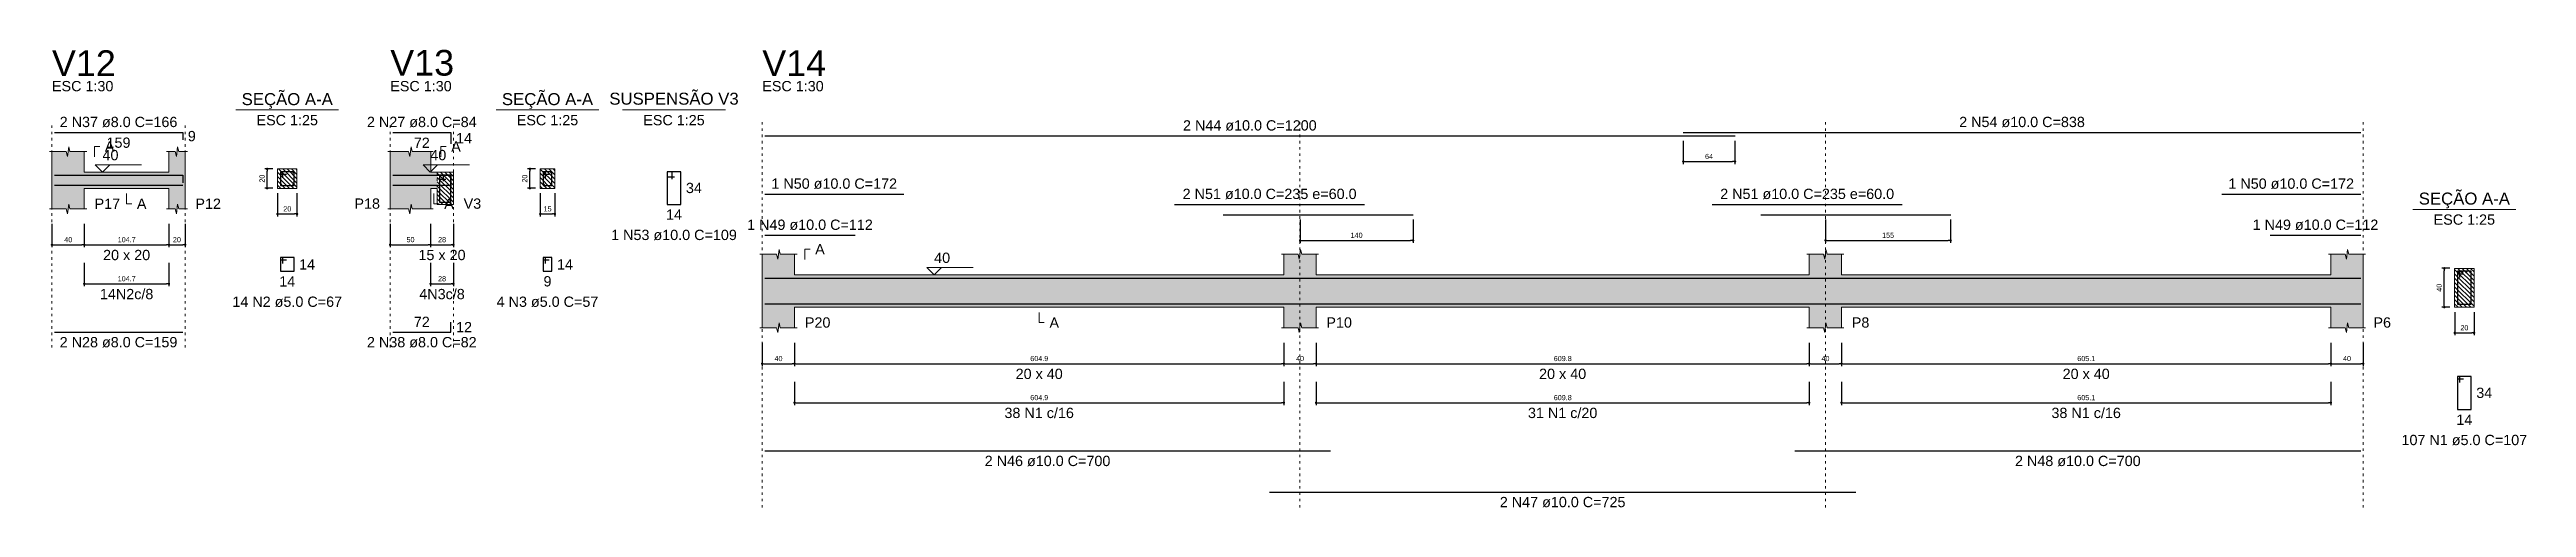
# Model space of a CAD drawing. Header units: millimetres. Extents: x 180 to 11148, y -1598 to 1045.
# Drawn here: x 1515.2 to 1617.3, y 5.5 to 24.4 of the extents above; entities that cross this region are included whole.
import ezdxf

# ---------------------------------------------------------------- set-up
doc = ezdxf.new("R2010")
doc.units = ezdxf.units.MM
doc.header["$MEASUREMENT"] = 0
doc.linetypes.add('DOT2', pattern=[3.175, 0, -3.175])
for name, color, linetype, lineweight in [('Descrição da armadura', 7, 'Continuous', 5), ('DT-Barras na forma', 2, 'Continuous', 30), ('DT-Barras no corte', 5, 'Continuous', 5), ('DT-Barras rebatidas', 2, 'Continuous', 30), ('DT-Cotas', 9, 'Continuous', 5), ('DT-Forma', 5, 'Continuous', 5), ('DT-Hachura forma vigas', 252, 'Continuous', 5), ('DT-Hachura intersecção vigas', 9, 'Continuous', 5), ('DT-Hachura seção vigas', 252, 'Continuous', 5), ('DT-Pontilhado', 9, 'DOT2', 5), ('DT-Textos', 7, 'Continuous', 5), ('DT-Título', 3, 'Continuous', 20), ('Textos armaduras', 7, 'Continuous', 5)]:
    doc.layers.add(name, color=color, linetype=linetype, lineweight=lineweight)
doc.styles.add('Arial', font='arial.ttf')
doc.dimstyles.new('UM_25.000000', dxfattribs={"dimtxt": 0.18, "dimasz": 0.1, "dimexe": 0.1, "dimexo": 0.2, "dimgap": 0, "dimtad": 1, "dimtih": 1, "dimtoh": 1, "dimdec": 1, "dimlfac": 25, "dimzin": 0, "dimdsep": 46, "dimtxsty": 'Standard', "dimcen": 0.09, "dimdle": 0.1, "dimadec": 1, "dimazin": 2, "dimtfac": 1, "dimtdec": 4, "dimtofl": 0, "dimtmove": 0, "dimatfit": 3, "dimfxl": 1, "dimtolj": 1, "dimarcsym": 0})
doc.dimstyles.new('UM_30.000000', dxfattribs={"dimtxt": 0.18, "dimasz": 0.1, "dimexe": 0.1, "dimexo": 0.2, "dimgap": 0, "dimtad": 1, "dimtih": 1, "dimtoh": 1, "dimdec": 1, "dimlfac": 30, "dimzin": 0, "dimdsep": 46, "dimtxsty": 'Standard', "dimcen": 0.09, "dimdle": 0.1, "dimadec": 1, "dimazin": 2, "dimtfac": 1, "dimtdec": 4, "dimtofl": 0, "dimtmove": 0, "dimatfit": 3, "dimfxl": 1, "dimtolj": 1, "dimarcsym": 0})
pattern_1 = [(135, (1363.44159, -104.45506), (-0.08838835, -0.08838835), [])]

msp = doc.modelspace()

# ---------------------------------------------------------------- texts
at = {"layer": 'Descrição da armadura', "linetype": 'Continuous', "char_height": 0.4236, "attachment_point": 8, "line_spacing_factor": 0.798, "style": 'Arial'}
for s, insert, width in [('2 N37 ø8.0 C=166', (1518.0736, 21.1703), 9.7294), ('2 N27 ø8.0 C=84', (1530.5756, 21.1703), 9.069495), ('2 N44 ø10.0 C=1200', (1564.7109, 21.0291), 11.049211), ('2 N54 ø10.0 C=838', (1596.542, 21.1703), 10.389305), ('1 N50 ø10.0 C=172', (1547.5775, 18.6287), 10.389305), ('2 N51 ø10.0 C=235 e=60.0', (1565.5252, 18.2051), 14.381181), ('2 N51 ø10.0 C=235 e=60.0', (1587.6852, 18.2051), 14.381181), ('1 N50 ø10.0 C=172', (1607.6399, 18.6287), 10.389305), ('1 N49 ø10.0 C=112', (1546.5775, 16.9343), 10.389305), ('1 N49 ø10.0 C=112', (1608.6399, 16.9343), 10.389305), ('1 N53 ø10.0 C=109', (1540.9717, 16.5143), 10.389305), ('14N2c/8', (1518.407, 14.082), 4.419452), ('4N3c/8', (1531.409, 14.082), 3.759547), ('2 N28 ø8.0 C=159', (1518.0736, 12.094), 9.7294), ('2 N38 ø8.0 C=82', (1530.5756, 12.094), 9.069495), ('38 N1 c/16', (1556.0264, 9.1826), 5.738683), ('31 N1 c/20', (1577.6052, 9.1826), 5.738683), ('38 N1 c/16', (1599.1875, 9.1826), 5.738683), ('2 N46 ø10.0 C=700', (1556.3709, 7.198), 10.389305), ('2 N48 ø10.0 C=700', (1598.8431, 7.198), 10.389305), ('2 N47 ø10.0 C=725', (1577.6052, 5.5036), 10.389305)]:
    msp.add_mtext(s, dxfattribs=dict(at, insert=insert, width=width))
at = {"layer": 'Descrição da armadura', "color": 7, "linetype": 'Continuous', "char_height": 0.4236, "attachment_point": 8, "line_spacing_factor": 0.798, "style": 'Arial'}
for s, insert, width in [('14 N2 ø5.0 C=67', (1525.0284, 13.7609), 9.069495), ('4 N3 ø5.0 C=57', (1535.7566, 13.7609), 8.40959), ('107 N1 ø5.0 C=107', (1614.7767, 8.0615), 10.389305)]:
    msp.add_mtext(s, dxfattribs=dict(at, insert=insert, width=width))
at = {"layer": 'DT-Textos', "line_spacing_factor": 0.798, "style": 'Arial'}
for s, insert, char_height, width, attachment_point in [('ESC 1:30', (1515.3291, 22.6529), 0.4236, 4.729993, 7), ('SEÇÃO A-A', (1525.0286, 21.9349), 0.4942, 8.023973, 8), ('ESC 1:30', (1529.275, 22.6529), 0.4236, 4.729993, 7), ('SEÇÃO A-A', (1535.7566, 21.9349), 0.4942, 8.023973, 8), ('SUSPENSÃO V3', (1540.9717, 22.0985), 0.4942, 11.382344, 8), ('ESC 1:30', (1544.6109, 22.6529), 0.4236, 4.729993, 7), ('ESC 1:25', (1525.0284, 21.2513), 0.4236, 4.729993, 8), ('ESC 1:25', (1535.7566, 21.2513), 0.4236, 4.729993, 8), ('ESC 1:25', (1540.9717, 21.2513), 0.4236, 4.729993, 8), ('A', (1517.5097, 20.1707), 0.4236, 0.737072, 7), ('A', (1531.7888, 20.1707), 0.4236, 0.737072, 7), ('40', (1517.4126, 19.8107), 0.4236, 1.229172, 7), ('40', (1530.9255, 19.8107), 0.4236, 1.229172, 7), ('SEÇÃO A-A', (1614.7766, 17.8359), 0.4942, 8.023973, 8), ('P17', (1517.0861, 17.8097), 0.4236, 1.966244, 7), ('A', (1518.8306, 17.8097), 0.4236, 0.737072, 7), ('P12', (1521.2417, 17.8097), 0.4236, 1.966244, 7), ('P18', (1528.8514, 17.8097), 0.4236, 1.966244, 9), ('A', (1531.4992, 17.8097), 0.4236, 0.737072, 7), ('V3', (1532.2999, 17.8097), 0.4236, 1.351658, 7), ('ESC 1:25', (1614.7767, 17.1519), 0.4236, 4.729993, 8), ('A', (1546.7914, 15.9381), 0.4236, 0.737072, 7), ('20 x 20', (1518.407, 15.6917), 0.4236, 3.624925, 8), ('15 x 20', (1531.409, 15.6917), 0.4236, 3.624925, 8), ('40', (1551.697, 15.578), 0.4236, 1.229172, 7), ('P20', (1546.3678, 12.9103), 0.4236, 1.966244, 7), ('A', (1556.45, 12.9103), 0.4236, 0.737072, 7), ('P10', (1567.8655, 12.9103), 0.4236, 1.966244, 7), ('P8', (1589.5255, 12.9103), 0.4236, 1.351658, 7), ('P6', (1611.0301, 12.9103), 0.4236, 1.351658, 7), ('20 x 40', (1556.0264, 10.7923), 0.4236, 3.624925, 8), ('20 x 40', (1577.6052, 10.7923), 0.4236, 3.624925, 8), ('20 x 40', (1599.1875, 10.7923), 0.4236, 3.624925, 8)]:
    msp.add_mtext(s, dxfattribs=dict(at, insert=insert, char_height=char_height, width=width, attachment_point=attachment_point))
at = {"layer": 'DT-Título', "char_height": 1.059, "width": 5.243317, "attachment_point": 7, "line_spacing_factor": 0.798, "style": 'Arial'}
for s, insert in [('V12', (1515.3291, 23.2883)), ('V13', (1529.275, 23.2883)), ('V14', (1544.6109, 23.2883))]:
    msp.add_mtext(s, dxfattribs=dict(at, insert=insert))
at = {"layer": 'Textos armaduras', "linetype": 'Continuous', "char_height": 0.4236, "attachment_point": 7, "line_spacing_factor": 0.798, "style": 'Arial'}
for s, insert, width in [('159', (1517.5787, 20.3231), 1.979715), ('9', (1520.9299, 20.5934), 0.659905), ('72', (1530.2457, 20.3231), 1.31981), ('14', (1531.9881, 20.5134), 1.31981), ('34', (1541.4635, 18.4551), 1.31981), ('14', (1540.6418, 17.3615), 1.31981), ('72', (1530.2457, 12.9412), 1.31981), ('12', (1531.9881, 12.7242), 1.31981)]:
    msp.add_mtext(s, dxfattribs=dict(at, insert=insert, width=width))
at = {"layer": 'Textos armaduras', "color": 7, "linetype": 'Continuous', "char_height": 0.4236, "attachment_point": 7, "line_spacing_factor": 0.798, "style": 'Arial'}
for s, insert, width in [('14', (1525.5202, 15.3117), 1.31981), ('14', (1536.1484, 15.3117), 1.31981), ('14', (1524.6984, 14.6081), 1.31981), ('9', (1535.5916, 14.6081), 0.659905), ('34', (1615.2685, 10.0123), 1.31981), ('14', (1614.4468, 8.9087), 1.31981)]:
    msp.add_mtext(s, dxfattribs=dict(at, insert=insert, width=width))

# ---------------------------------------------------------------- blocks, each defined once
blk = doc.blocks.new('_Dot')
at = {"color": 0, "linetype": 'ByBlock', "lineweight": -2}
blk.add_line((-0.5, 0), (-1, 0), dxfattribs=at)
at = {"color": 0, "linetype": 'ByBlock', "const_width": 0.5}
blk.add_lwpolyline([(-0.25, 0, 1), (0.25, 0, 1)], format="xyb", close=True, dxfattribs=at)
blk = doc.blocks.new('*D349')
at = {"layer": 'Defpoints', "color": 0, "transparency": 16777216}
for p in [(1515.33, 17.39), (1516.66, 17.39), (1516.66, 16.33)]:
    blk.add_point(p, dxfattribs=at)
at = {"layer": 'DT-Cotas', "color": 0, "lineweight": -2, "transparency": 16777216}
for p, q in [((1515.33, 17.19), (1515.33, 16.23)), ((1516.66, 17.19), (1516.66, 16.23)), ((1515.43, 16.33), (1516.56, 16.33))]:
    blk.add_line(p, q, dxfattribs=at)
at = {"layer": 'DT-Cotas', "color": 0, "lineweight": -2, "transparency": 16777216, "xscale": 0.1000000014901161, "yscale": 0.1000000014901161, "zscale": 0.1000000014901161, "rotation": 180}
blk.add_blockref('_Dot', (1515.33, 16.33), dxfattribs=at)
at = {"layer": 'DT-Cotas', "color": 0, "lineweight": -2, "transparency": 16777216, "xscale": 0.1000000014901161, "yscale": 0.1000000014901161, "zscale": 0.1000000014901161}
blk.add_blockref('_Dot', (1516.66, 16.33), dxfattribs=at)
at = {"layer": 'DT-Cotas', "transparency": 16777216, "insert": (1516, 16.54), "char_height": 0.212, "attachment_point": 5, "rotation": 0.0057, "style": 'Arial'}
blk.add_mtext('\\A1;40', dxfattribs=at)
blk = doc.blocks.new('*D350')
at = {"layer": 'Defpoints', "color": 0, "transparency": 16777216}
for p in [(1516.66, 17.39), (1520.15, 17.39), (1520.15, 16.33)]:
    blk.add_point(p, dxfattribs=at)
at = {"layer": 'DT-Cotas', "color": 0, "lineweight": -2, "transparency": 16777216}
for p, q in [((1516.66, 17.19), (1516.66, 16.23)), ((1520.15, 17.19), (1520.15, 16.23)), ((1516.76, 16.33), (1520.05, 16.33))]:
    blk.add_line(p, q, dxfattribs=at)
at = {"layer": 'DT-Cotas', "color": 0, "lineweight": -2, "transparency": 16777216, "xscale": 0.1000000014901161, "yscale": 0.1000000014901161, "zscale": 0.1000000014901161, "rotation": 180}
blk.add_blockref('_Dot', (1516.66, 16.33), dxfattribs=at)
at = {"layer": 'DT-Cotas', "color": 0, "lineweight": -2, "transparency": 16777216, "xscale": 0.1000000014901161, "yscale": 0.1000000014901161, "zscale": 0.1000000014901161}
blk.add_blockref('_Dot', (1520.15, 16.33), dxfattribs=at)
at = {"layer": 'DT-Cotas', "transparency": 16777216, "insert": (1518.41, 16.54), "char_height": 0.212, "attachment_point": 5, "rotation": 0.0057, "style": 'Arial'}
blk.add_mtext('\\A1;104.7', dxfattribs=at)
blk = doc.blocks.new('*D351')
at = {"layer": 'Defpoints', "color": 0, "transparency": 16777216}
for p in [(1520.15, 17.39), (1520.82, 17.39), (1520.82, 16.33)]:
    blk.add_point(p, dxfattribs=at)
at = {"layer": 'DT-Cotas', "color": 0, "lineweight": -2, "transparency": 16777216}
for p, q in [((1520.15, 17.19), (1520.15, 16.23)), ((1520.82, 17.19), (1520.82, 16.23)), ((1520.25, 16.33), (1520.72, 16.33))]:
    blk.add_line(p, q, dxfattribs=at)
at = {"layer": 'DT-Cotas', "color": 0, "lineweight": -2, "transparency": 16777216, "xscale": 0.1000000014901161, "yscale": 0.1000000014901161, "zscale": 0.1000000014901161, "rotation": 180}
blk.add_blockref('_Dot', (1520.15, 16.33), dxfattribs=at)
at = {"layer": 'DT-Cotas', "color": 0, "lineweight": -2, "transparency": 16777216, "xscale": 0.1000000014901161, "yscale": 0.1000000014901161, "zscale": 0.1000000014901161}
blk.add_blockref('_Dot', (1520.82, 16.33), dxfattribs=at)
at = {"layer": 'DT-Cotas', "transparency": 16777216, "insert": (1520.48, 16.54), "char_height": 0.212, "attachment_point": 5, "rotation": 0.0057, "style": 'Arial'}
blk.add_mtext('\\A1;20', dxfattribs=at)
blk = doc.blocks.new('*D352')
at = {"layer": 'Defpoints', "color": 0, "transparency": 16777216}
for p in [(1516.66, 15.78), (1520.15, 15.78), (1520.15, 14.72)]:
    blk.add_point(p, dxfattribs=at)
at = {"layer": 'DT-Cotas', "color": 0, "lineweight": -2, "transparency": 16777216}
for p, q in [((1516.66, 15.58), (1516.66, 14.62)), ((1520.15, 15.58), (1520.15, 14.62)), ((1516.76, 14.72), (1520.05, 14.72))]:
    blk.add_line(p, q, dxfattribs=at)
at = {"layer": 'DT-Cotas', "color": 0, "lineweight": -2, "transparency": 16777216, "xscale": 0.1000000014901161, "yscale": 0.1000000014901161, "zscale": 0.1000000014901161, "rotation": 180}
blk.add_blockref('_Dot', (1516.66, 14.72), dxfattribs=at)
at = {"layer": 'DT-Cotas', "color": 0, "lineweight": -2, "transparency": 16777216, "xscale": 0.1000000014901161, "yscale": 0.1000000014901161, "zscale": 0.1000000014901161}
blk.add_blockref('_Dot', (1520.15, 14.72), dxfattribs=at)
at = {"layer": 'DT-Cotas', "transparency": 16777216, "insert": (1518.41, 14.93), "char_height": 0.212, "attachment_point": 5, "rotation": 0.0057, "style": 'Arial'}
blk.add_mtext('\\A1;104.7', dxfattribs=at)
blk = doc.blocks.new('*D353')
at = {"layer": 'Defpoints', "color": 0, "transparency": 16777216}
for p in [(1524.2, 19.46), (1524.63, 19.46), (1524.63, 18.66)]:
    blk.add_point(p, dxfattribs=at)
at = {"layer": 'DT-Cotas', "color": 0, "lineweight": -2, "transparency": 16777216}
for p, q in [((1524.43, 19.46), (1524.1, 19.46)), ((1524.43, 18.66), (1524.1, 18.66)), ((1524.2, 18.76), (1524.2, 19.36))]:
    blk.add_line(p, q, dxfattribs=at)
at = {"layer": 'DT-Cotas', "color": 0, "lineweight": -2, "transparency": 16777216, "xscale": 0.1000000014901161, "yscale": 0.1000000014901161, "zscale": 0.1000000014901161}
for p, rotation in [((1524.2, 19.46), 90), ((1524.2, 18.66), 270)]:
    blk.add_blockref('_Dot', p, dxfattribs=dict(at, rotation=rotation))
at = {"layer": 'DT-Cotas', "transparency": 16777216, "insert": (1523.99, 19.06), "char_height": 0.212, "attachment_point": 5, "rotation": 90, "style": 'Arial'}
blk.add_mtext('\\A1;20', dxfattribs=at)
blk = doc.blocks.new('*D354')
at = {"layer": 'Defpoints', "color": 0, "transparency": 16777216}
for p in [(1524.63, 18.66), (1525.43, 18.66), (1525.43, 17.6)]:
    blk.add_point(p, dxfattribs=at)
at = {"layer": 'DT-Cotas', "color": 0, "lineweight": -2, "transparency": 16777216}
for p, q in [((1524.63, 18.46), (1524.63, 17.5)), ((1525.43, 18.46), (1525.43, 17.5)), ((1524.73, 17.6), (1525.33, 17.6))]:
    blk.add_line(p, q, dxfattribs=at)
at = {"layer": 'DT-Cotas', "color": 0, "lineweight": -2, "transparency": 16777216, "xscale": 0.1000000014901161, "yscale": 0.1000000014901161, "zscale": 0.1000000014901161, "rotation": 180}
blk.add_blockref('_Dot', (1524.63, 17.6), dxfattribs=at)
at = {"layer": 'DT-Cotas', "color": 0, "lineweight": -2, "transparency": 16777216, "xscale": 0.1000000014901161, "yscale": 0.1000000014901161, "zscale": 0.1000000014901161}
blk.add_blockref('_Dot', (1525.43, 17.6), dxfattribs=at)
at = {"layer": 'DT-Cotas', "transparency": 16777216, "insert": (1525.03, 17.81), "char_height": 0.212, "attachment_point": 5, "rotation": 0.0057, "style": 'Arial'}
blk.add_mtext('\\A1;20', dxfattribs=at)
blk = doc.blocks.new('*D355')
at = {"layer": 'Defpoints', "color": 0, "transparency": 16777216}
for p in [(1529.27, 17.39), (1530.94, 17.39), (1530.94, 16.33)]:
    blk.add_point(p, dxfattribs=at)
at = {"layer": 'DT-Cotas', "color": 0, "lineweight": -2, "transparency": 16777216}
for p, q in [((1529.27, 17.19), (1529.27, 16.23)), ((1530.94, 17.19), (1530.94, 16.23)), ((1529.37, 16.33), (1530.84, 16.33))]:
    blk.add_line(p, q, dxfattribs=at)
at = {"layer": 'DT-Cotas', "color": 0, "lineweight": -2, "transparency": 16777216, "xscale": 0.1000000014901161, "yscale": 0.1000000014901161, "zscale": 0.1000000014901161, "rotation": 180}
blk.add_blockref('_Dot', (1529.27, 16.33), dxfattribs=at)
at = {"layer": 'DT-Cotas', "color": 0, "lineweight": -2, "transparency": 16777216, "xscale": 0.1000000014901161, "yscale": 0.1000000014901161, "zscale": 0.1000000014901161}
blk.add_blockref('_Dot', (1530.94, 16.33), dxfattribs=at)
at = {"layer": 'DT-Cotas', "transparency": 16777216, "insert": (1530.11, 16.54), "char_height": 0.212, "attachment_point": 5, "rotation": 0.0057, "style": 'Arial'}
blk.add_mtext('\\A1;50', dxfattribs=at)
blk = doc.blocks.new('*D356')
at = {"layer": 'Defpoints', "color": 0, "transparency": 16777216}
for p in [(1530.94, 17.39), (1531.88, 17.39), (1531.88, 16.33)]:
    blk.add_point(p, dxfattribs=at)
at = {"layer": 'DT-Cotas', "color": 0, "lineweight": -2, "transparency": 16777216}
for p, q in [((1530.94, 17.19), (1530.94, 16.23)), ((1531.88, 17.19), (1531.88, 16.23)), ((1531.04, 16.33), (1531.78, 16.33))]:
    blk.add_line(p, q, dxfattribs=at)
at = {"layer": 'DT-Cotas', "color": 0, "lineweight": -2, "transparency": 16777216, "xscale": 0.1000000014901161, "yscale": 0.1000000014901161, "zscale": 0.1000000014901161, "rotation": 180}
blk.add_blockref('_Dot', (1530.94, 16.33), dxfattribs=at)
at = {"layer": 'DT-Cotas', "color": 0, "lineweight": -2, "transparency": 16777216, "xscale": 0.1000000014901161, "yscale": 0.1000000014901161, "zscale": 0.1000000014901161}
blk.add_blockref('_Dot', (1531.88, 16.33), dxfattribs=at)
at = {"layer": 'DT-Cotas', "transparency": 16777216, "insert": (1531.41, 16.54), "char_height": 0.212, "attachment_point": 5, "rotation": 0.0057, "style": 'Arial'}
blk.add_mtext('\\A1;28', dxfattribs=at)
blk = doc.blocks.new('*D357')
at = {"layer": 'Defpoints', "color": 0, "transparency": 16777216}
for p in [(1530.94, 15.78), (1531.88, 15.78), (1531.88, 14.72)]:
    blk.add_point(p, dxfattribs=at)
at = {"layer": 'DT-Cotas', "color": 0, "lineweight": -2, "transparency": 16777216}
for p, q in [((1530.94, 15.58), (1530.94, 14.62)), ((1531.88, 15.58), (1531.88, 14.62)), ((1531.04, 14.72), (1531.78, 14.72))]:
    blk.add_line(p, q, dxfattribs=at)
at = {"layer": 'DT-Cotas', "color": 0, "lineweight": -2, "transparency": 16777216, "xscale": 0.1000000014901161, "yscale": 0.1000000014901161, "zscale": 0.1000000014901161, "rotation": 180}
blk.add_blockref('_Dot', (1530.94, 14.72), dxfattribs=at)
at = {"layer": 'DT-Cotas', "color": 0, "lineweight": -2, "transparency": 16777216, "xscale": 0.1000000014901161, "yscale": 0.1000000014901161, "zscale": 0.1000000014901161}
blk.add_blockref('_Dot', (1531.88, 14.72), dxfattribs=at)
at = {"layer": 'DT-Cotas', "transparency": 16777216, "insert": (1531.41, 14.93), "char_height": 0.212, "attachment_point": 5, "rotation": 0.0057, "style": 'Arial'}
blk.add_mtext('\\A1;28', dxfattribs=at)
blk = doc.blocks.new('*D358')
at = {"layer": 'Defpoints', "color": 0, "transparency": 16777216}
for p in [(1535.03, 19.46), (1535.46, 19.46), (1535.46, 18.66)]:
    blk.add_point(p, dxfattribs=at)
at = {"layer": 'DT-Cotas', "color": 0, "lineweight": -2, "transparency": 16777216}
for p, q in [((1535.26, 19.46), (1534.93, 19.46)), ((1535.26, 18.66), (1534.93, 18.66)), ((1535.03, 18.76), (1535.03, 19.36))]:
    blk.add_line(p, q, dxfattribs=at)
at = {"layer": 'DT-Cotas', "color": 0, "lineweight": -2, "transparency": 16777216, "xscale": 0.1000000014901161, "yscale": 0.1000000014901161, "zscale": 0.1000000014901161}
for p, rotation in [((1535.03, 19.46), 90), ((1535.03, 18.66), 270)]:
    blk.add_blockref('_Dot', p, dxfattribs=dict(at, rotation=rotation))
at = {"layer": 'DT-Cotas', "transparency": 16777216, "insert": (1534.82, 19.06), "char_height": 0.212, "attachment_point": 5, "rotation": 90, "style": 'Arial'}
blk.add_mtext('\\A1;20', dxfattribs=at)
blk = doc.blocks.new('*D359')
at = {"layer": 'Defpoints', "color": 0, "transparency": 16777216}
for p in [(1535.46, 18.66), (1536.06, 18.66), (1536.06, 17.6)]:
    blk.add_point(p, dxfattribs=at)
at = {"layer": 'DT-Cotas', "color": 0, "lineweight": -2, "transparency": 16777216}
for p, q in [((1535.46, 18.46), (1535.46, 17.5)), ((1536.06, 18.46), (1536.06, 17.5)), ((1535.56, 17.6), (1535.96, 17.6))]:
    blk.add_line(p, q, dxfattribs=at)
at = {"layer": 'DT-Cotas', "color": 0, "lineweight": -2, "transparency": 16777216, "xscale": 0.1000000014901161, "yscale": 0.1000000014901161, "zscale": 0.1000000014901161, "rotation": 180}
blk.add_blockref('_Dot', (1535.46, 17.6), dxfattribs=at)
at = {"layer": 'DT-Cotas', "color": 0, "lineweight": -2, "transparency": 16777216, "xscale": 0.1000000014901161, "yscale": 0.1000000014901161, "zscale": 0.1000000014901161}
blk.add_blockref('_Dot', (1536.06, 17.6), dxfattribs=at)
at = {"layer": 'DT-Cotas', "transparency": 16777216, "insert": (1535.76, 17.81), "char_height": 0.212, "attachment_point": 5, "rotation": 0.0057, "style": 'Arial'}
blk.add_mtext('\\A1;15', dxfattribs=at)
blk = doc.blocks.new('*D334')
at = {"layer": 'Defpoints', "color": 0, "transparency": 16777216}
for p in [(1544.61, 12.49), (1545.94, 12.49), (1545.94, 11.43)]:
    blk.add_point(p, dxfattribs=at)
at = {"layer": 'DT-Cotas', "color": 0, "lineweight": -2, "transparency": 16777216}
for p, q in [((1544.61, 12.29), (1544.61, 11.33)), ((1545.94, 12.29), (1545.94, 11.33)), ((1544.71, 11.43), (1545.84, 11.43))]:
    blk.add_line(p, q, dxfattribs=at)
at = {"layer": 'DT-Cotas', "color": 0, "lineweight": -2, "transparency": 16777216, "xscale": 0.1000000014901161, "yscale": 0.1000000014901161, "zscale": 0.1000000014901161, "rotation": 180}
blk.add_blockref('_Dot', (1544.61, 11.43), dxfattribs=at)
at = {"layer": 'DT-Cotas', "color": 0, "lineweight": -2, "transparency": 16777216, "xscale": 0.1000000014901161, "yscale": 0.1000000014901161, "zscale": 0.1000000014901161}
blk.add_blockref('_Dot', (1545.94, 11.43), dxfattribs=at)
at = {"layer": 'DT-Cotas', "transparency": 16777216, "insert": (1545.28, 11.64), "char_height": 0.212, "attachment_point": 5, "rotation": 0.0057, "style": 'Arial'}
blk.add_mtext('\\A1;40', dxfattribs=at)
blk = doc.blocks.new('*D335')
at = {"layer": 'Defpoints', "color": 0, "transparency": 16777216}
for p in [(1545.94, 12.49), (1566.11, 12.49), (1566.11, 11.43)]:
    blk.add_point(p, dxfattribs=at)
at = {"layer": 'DT-Cotas', "color": 0, "lineweight": -2, "transparency": 16777216}
for p, q in [((1545.94, 12.29), (1545.94, 11.33)), ((1566.11, 12.29), (1566.11, 11.33)), ((1546.04, 11.43), (1566.01, 11.43))]:
    blk.add_line(p, q, dxfattribs=at)
at = {"layer": 'DT-Cotas', "color": 0, "lineweight": -2, "transparency": 16777216, "xscale": 0.1000000014901161, "yscale": 0.1000000014901161, "zscale": 0.1000000014901161, "rotation": 180}
blk.add_blockref('_Dot', (1545.94, 11.43), dxfattribs=at)
at = {"layer": 'DT-Cotas', "color": 0, "lineweight": -2, "transparency": 16777216, "xscale": 0.1000000014901161, "yscale": 0.1000000014901161, "zscale": 0.1000000014901161}
blk.add_blockref('_Dot', (1566.11, 11.43), dxfattribs=at)
at = {"layer": 'DT-Cotas', "transparency": 16777216, "insert": (1556.03, 11.64), "char_height": 0.212, "attachment_point": 5, "rotation": 0.0057, "style": 'Arial'}
blk.add_mtext('\\A1;604.9', dxfattribs=at)
blk = doc.blocks.new('*D336')
at = {"layer": 'Defpoints', "color": 0, "transparency": 16777216}
for p in [(1566.11, 12.49), (1567.44, 12.49), (1567.44, 11.43)]:
    blk.add_point(p, dxfattribs=at)
at = {"layer": 'DT-Cotas', "color": 0, "lineweight": -2, "transparency": 16777216}
for p, q in [((1566.11, 12.29), (1566.11, 11.33)), ((1567.44, 12.29), (1567.44, 11.33)), ((1566.21, 11.43), (1567.34, 11.43))]:
    blk.add_line(p, q, dxfattribs=at)
at = {"layer": 'DT-Cotas', "color": 0, "lineweight": -2, "transparency": 16777216, "xscale": 0.1000000014901161, "yscale": 0.1000000014901161, "zscale": 0.1000000014901161, "rotation": 180}
blk.add_blockref('_Dot', (1566.11, 11.43), dxfattribs=at)
at = {"layer": 'DT-Cotas', "color": 0, "lineweight": -2, "transparency": 16777216, "xscale": 0.1000000014901161, "yscale": 0.1000000014901161, "zscale": 0.1000000014901161}
blk.add_blockref('_Dot', (1567.44, 11.43), dxfattribs=at)
at = {"layer": 'DT-Cotas', "transparency": 16777216, "insert": (1566.78, 11.64), "char_height": 0.212, "attachment_point": 5, "rotation": 0.0057, "style": 'Arial'}
blk.add_mtext('\\A1;40', dxfattribs=at)
blk = doc.blocks.new('*D337')
at = {"layer": 'Defpoints', "color": 0, "transparency": 16777216}
for p in [(1567.44, 12.49), (1587.77, 12.49), (1587.77, 11.43)]:
    blk.add_point(p, dxfattribs=at)
at = {"layer": 'DT-Cotas', "color": 0, "lineweight": -2, "transparency": 16777216}
for p, q in [((1567.44, 12.29), (1567.44, 11.33)), ((1587.77, 12.29), (1587.77, 11.33)), ((1567.54, 11.43), (1587.67, 11.43))]:
    blk.add_line(p, q, dxfattribs=at)
at = {"layer": 'DT-Cotas', "color": 0, "lineweight": -2, "transparency": 16777216, "xscale": 0.1000000014901161, "yscale": 0.1000000014901161, "zscale": 0.1000000014901161, "rotation": 180}
blk.add_blockref('_Dot', (1567.44, 11.43), dxfattribs=at)
at = {"layer": 'DT-Cotas', "color": 0, "lineweight": -2, "transparency": 16777216, "xscale": 0.1000000014901161, "yscale": 0.1000000014901161, "zscale": 0.1000000014901161}
blk.add_blockref('_Dot', (1587.77, 11.43), dxfattribs=at)
at = {"layer": 'DT-Cotas', "transparency": 16777216, "insert": (1577.61, 11.64), "char_height": 0.212, "attachment_point": 5, "rotation": 0.0057, "style": 'Arial'}
blk.add_mtext('\\A1;609.8', dxfattribs=at)
blk = doc.blocks.new('*D338')
at = {"layer": 'Defpoints', "color": 0, "transparency": 16777216}
for p in [(1587.77, 12.49), (1589.1, 12.49), (1589.1, 11.43)]:
    blk.add_point(p, dxfattribs=at)
at = {"layer": 'DT-Cotas', "color": 0, "lineweight": -2, "transparency": 16777216}
for p, q in [((1587.77, 12.29), (1587.77, 11.33)), ((1589.1, 12.29), (1589.1, 11.33)), ((1587.87, 11.43), (1589, 11.43))]:
    blk.add_line(p, q, dxfattribs=at)
at = {"layer": 'DT-Cotas', "color": 0, "lineweight": -2, "transparency": 16777216, "xscale": 0.1000000014901161, "yscale": 0.1000000014901161, "zscale": 0.1000000014901161, "rotation": 180}
blk.add_blockref('_Dot', (1587.77, 11.43), dxfattribs=at)
at = {"layer": 'DT-Cotas', "color": 0, "lineweight": -2, "transparency": 16777216, "xscale": 0.1000000014901161, "yscale": 0.1000000014901161, "zscale": 0.1000000014901161}
blk.add_blockref('_Dot', (1589.1, 11.43), dxfattribs=at)
at = {"layer": 'DT-Cotas', "transparency": 16777216, "insert": (1588.44, 11.64), "char_height": 0.212, "attachment_point": 5, "rotation": 0.0057, "style": 'Arial'}
blk.add_mtext('\\A1;40', dxfattribs=at)
blk = doc.blocks.new('*D339')
at = {"layer": 'Defpoints', "color": 0, "transparency": 16777216}
for p in [(1589.1, 12.49), (1609.27, 12.49), (1609.27, 11.43)]:
    blk.add_point(p, dxfattribs=at)
at = {"layer": 'DT-Cotas', "color": 0, "lineweight": -2, "transparency": 16777216}
for p, q in [((1589.1, 12.29), (1589.1, 11.33)), ((1609.27, 12.29), (1609.27, 11.33)), ((1589.2, 11.43), (1609.17, 11.43))]:
    blk.add_line(p, q, dxfattribs=at)
at = {"layer": 'DT-Cotas', "color": 0, "lineweight": -2, "transparency": 16777216, "xscale": 0.1000000014901161, "yscale": 0.1000000014901161, "zscale": 0.1000000014901161, "rotation": 180}
blk.add_blockref('_Dot', (1589.1, 11.43), dxfattribs=at)
at = {"layer": 'DT-Cotas', "color": 0, "lineweight": -2, "transparency": 16777216, "xscale": 0.1000000014901161, "yscale": 0.1000000014901161, "zscale": 0.1000000014901161}
blk.add_blockref('_Dot', (1609.27, 11.43), dxfattribs=at)
at = {"layer": 'DT-Cotas', "transparency": 16777216, "insert": (1599.19, 11.64), "char_height": 0.212, "attachment_point": 5, "rotation": 0.0057, "style": 'Arial'}
blk.add_mtext('\\A1;605.1', dxfattribs=at)
blk = doc.blocks.new('*D340')
at = {"layer": 'Defpoints', "color": 0, "transparency": 16777216}
for p in [(1609.27, 12.49), (1610.61, 12.49), (1610.61, 11.43)]:
    blk.add_point(p, dxfattribs=at)
at = {"layer": 'DT-Cotas', "color": 0, "lineweight": -2, "transparency": 16777216}
for p, q in [((1609.27, 12.29), (1609.27, 11.33)), ((1610.61, 12.29), (1610.61, 11.33)), ((1609.37, 11.43), (1610.51, 11.43))]:
    blk.add_line(p, q, dxfattribs=at)
at = {"layer": 'DT-Cotas', "color": 0, "lineweight": -2, "transparency": 16777216, "xscale": 0.1000000014901161, "yscale": 0.1000000014901161, "zscale": 0.1000000014901161, "rotation": 180}
blk.add_blockref('_Dot', (1609.27, 11.43), dxfattribs=at)
at = {"layer": 'DT-Cotas', "color": 0, "lineweight": -2, "transparency": 16777216, "xscale": 0.1000000014901161, "yscale": 0.1000000014901161, "zscale": 0.1000000014901161}
blk.add_blockref('_Dot', (1610.61, 11.43), dxfattribs=at)
at = {"layer": 'DT-Cotas', "transparency": 16777216, "insert": (1609.94, 11.64), "char_height": 0.212, "attachment_point": 5, "rotation": 0.0057, "style": 'Arial'}
blk.add_mtext('\\A1;40', dxfattribs=at)
blk = doc.blocks.new('*D341')
at = {"layer": 'Defpoints', "color": 0, "transparency": 16777216}
for p in [(1545.94, 10.88), (1566.11, 10.88), (1566.11, 9.82)]:
    blk.add_point(p, dxfattribs=at)
at = {"layer": 'DT-Cotas', "color": 0, "lineweight": -2, "transparency": 16777216}
for p, q in [((1545.94, 10.68), (1545.94, 9.72)), ((1566.11, 10.68), (1566.11, 9.72)), ((1546.04, 9.82), (1566.01, 9.82))]:
    blk.add_line(p, q, dxfattribs=at)
at = {"layer": 'DT-Cotas', "color": 0, "lineweight": -2, "transparency": 16777216, "xscale": 0.1000000014901161, "yscale": 0.1000000014901161, "zscale": 0.1000000014901161, "rotation": 180}
blk.add_blockref('_Dot', (1545.94, 9.82), dxfattribs=at)
at = {"layer": 'DT-Cotas', "color": 0, "lineweight": -2, "transparency": 16777216, "xscale": 0.1000000014901161, "yscale": 0.1000000014901161, "zscale": 0.1000000014901161}
blk.add_blockref('_Dot', (1566.11, 9.82), dxfattribs=at)
at = {"layer": 'DT-Cotas', "transparency": 16777216, "insert": (1556.03, 10.03), "char_height": 0.212, "attachment_point": 5, "rotation": 0.0057, "style": 'Arial'}
blk.add_mtext('\\A1;604.9', dxfattribs=at)
blk = doc.blocks.new('*D342')
at = {"layer": 'Defpoints', "color": 0, "transparency": 16777216}
for p in [(1567.44, 10.88), (1587.77, 10.88), (1587.77, 9.82)]:
    blk.add_point(p, dxfattribs=at)
at = {"layer": 'DT-Cotas', "color": 0, "lineweight": -2, "transparency": 16777216}
for p, q in [((1567.44, 10.68), (1567.44, 9.72)), ((1587.77, 10.68), (1587.77, 9.72)), ((1567.54, 9.82), (1587.67, 9.82))]:
    blk.add_line(p, q, dxfattribs=at)
at = {"layer": 'DT-Cotas', "color": 0, "lineweight": -2, "transparency": 16777216, "xscale": 0.1000000014901161, "yscale": 0.1000000014901161, "zscale": 0.1000000014901161, "rotation": 180}
blk.add_blockref('_Dot', (1567.44, 9.82), dxfattribs=at)
at = {"layer": 'DT-Cotas', "color": 0, "lineweight": -2, "transparency": 16777216, "xscale": 0.1000000014901161, "yscale": 0.1000000014901161, "zscale": 0.1000000014901161}
blk.add_blockref('_Dot', (1587.77, 9.82), dxfattribs=at)
at = {"layer": 'DT-Cotas', "transparency": 16777216, "insert": (1577.61, 10.03), "char_height": 0.212, "attachment_point": 5, "rotation": 0.0057, "style": 'Arial'}
blk.add_mtext('\\A1;609.8', dxfattribs=at)
blk = doc.blocks.new('*D343')
at = {"layer": 'Defpoints', "color": 0, "transparency": 16777216}
for p in [(1589.1, 10.88), (1609.27, 10.88), (1609.27, 9.82)]:
    blk.add_point(p, dxfattribs=at)
at = {"layer": 'DT-Cotas', "color": 0, "lineweight": -2, "transparency": 16777216}
for p, q in [((1589.1, 10.68), (1589.1, 9.72)), ((1609.27, 10.68), (1609.27, 9.72)), ((1589.2, 9.82), (1609.17, 9.82))]:
    blk.add_line(p, q, dxfattribs=at)
at = {"layer": 'DT-Cotas', "color": 0, "lineweight": -2, "transparency": 16777216, "xscale": 0.1000000014901161, "yscale": 0.1000000014901161, "zscale": 0.1000000014901161, "rotation": 180}
blk.add_blockref('_Dot', (1589.1, 9.82), dxfattribs=at)
at = {"layer": 'DT-Cotas', "color": 0, "lineweight": -2, "transparency": 16777216, "xscale": 0.1000000014901161, "yscale": 0.1000000014901161, "zscale": 0.1000000014901161}
blk.add_blockref('_Dot', (1609.27, 9.82), dxfattribs=at)
at = {"layer": 'DT-Cotas', "transparency": 16777216, "insert": (1599.19, 10.03), "char_height": 0.212, "attachment_point": 5, "rotation": 0.0057, "style": 'Arial'}
blk.add_mtext('\\A1;605.1', dxfattribs=at)
blk = doc.blocks.new('*D344')
at = {"layer": 'Defpoints', "color": 0, "transparency": 16777216}
for p in [(1566.78, 17.57), (1571.44, 17.57), (1571.44, 16.51)]:
    blk.add_point(p, dxfattribs=at)
at = {"layer": 'DT-Cotas', "color": 0, "lineweight": -2, "transparency": 16777216}
for p, q in [((1566.78, 17.37), (1566.78, 16.41)), ((1571.44, 17.37), (1571.44, 16.41)), ((1566.88, 16.51), (1571.34, 16.51))]:
    blk.add_line(p, q, dxfattribs=at)
at = {"layer": 'DT-Cotas', "color": 0, "lineweight": -2, "transparency": 16777216, "xscale": 0.1000000014901161, "yscale": 0.1000000014901161, "zscale": 0.1000000014901161, "rotation": 180}
blk.add_blockref('_Dot', (1566.78, 16.51), dxfattribs=at)
at = {"layer": 'DT-Cotas', "color": 0, "lineweight": -2, "transparency": 16777216, "xscale": 0.1000000014901161, "yscale": 0.1000000014901161, "zscale": 0.1000000014901161}
blk.add_blockref('_Dot', (1571.44, 16.51), dxfattribs=at)
at = {"layer": 'DT-Cotas', "transparency": 16777216, "insert": (1569.11, 16.72), "char_height": 0.212, "attachment_point": 5, "rotation": 0.0057, "style": 'Arial'}
blk.add_mtext('\\A1;140', dxfattribs=at)
blk = doc.blocks.new('*D345')
at = {"layer": 'Defpoints', "color": 0, "transparency": 16777216}
for p in [(1588.44, 17.57), (1593.6, 17.57), (1593.6, 16.51)]:
    blk.add_point(p, dxfattribs=at)
at = {"layer": 'DT-Cotas', "color": 0, "lineweight": -2, "transparency": 16777216}
for p, q in [((1588.44, 17.37), (1588.44, 16.41)), ((1593.6, 17.37), (1593.6, 16.41)), ((1588.54, 16.51), (1593.5, 16.51))]:
    blk.add_line(p, q, dxfattribs=at)
at = {"layer": 'DT-Cotas', "color": 0, "lineweight": -2, "transparency": 16777216, "xscale": 0.1000000014901161, "yscale": 0.1000000014901161, "zscale": 0.1000000014901161, "rotation": 180}
blk.add_blockref('_Dot', (1588.44, 16.51), dxfattribs=at)
at = {"layer": 'DT-Cotas', "color": 0, "lineweight": -2, "transparency": 16777216, "xscale": 0.1000000014901161, "yscale": 0.1000000014901161, "zscale": 0.1000000014901161}
blk.add_blockref('_Dot', (1593.6, 16.51), dxfattribs=at)
at = {"layer": 'DT-Cotas', "transparency": 16777216, "insert": (1591.02, 16.72), "char_height": 0.212, "attachment_point": 5, "rotation": 0.0057, "style": 'Arial'}
blk.add_mtext('\\A1;155', dxfattribs=at)
blk = doc.blocks.new('*D346')
at = {"layer": 'Defpoints', "color": 0, "transparency": 16777216}
for p in [(1582.58, 20.82), (1584.71, 20.82), (1584.71, 19.76)]:
    blk.add_point(p, dxfattribs=at)
at = {"layer": 'DT-Cotas', "color": 0, "lineweight": -2, "transparency": 16777216}
for p, q in [((1582.58, 20.62), (1582.58, 19.66)), ((1584.71, 20.62), (1584.71, 19.66)), ((1582.68, 19.76), (1584.61, 19.76))]:
    blk.add_line(p, q, dxfattribs=at)
at = {"layer": 'DT-Cotas', "color": 0, "lineweight": -2, "transparency": 16777216, "xscale": 0.1000000014901161, "yscale": 0.1000000014901161, "zscale": 0.1000000014901161, "rotation": 180}
blk.add_blockref('_Dot', (1582.58, 19.76), dxfattribs=at)
at = {"layer": 'DT-Cotas', "color": 0, "lineweight": -2, "transparency": 16777216, "xscale": 0.1000000014901161, "yscale": 0.1000000014901161, "zscale": 0.1000000014901161}
blk.add_blockref('_Dot', (1584.71, 19.76), dxfattribs=at)
at = {"layer": 'DT-Cotas', "transparency": 16777216, "insert": (1583.64, 19.97), "char_height": 0.212, "attachment_point": 5, "rotation": 0.0057, "style": 'Arial'}
blk.add_mtext('\\A1;64', dxfattribs=at)
blk = doc.blocks.new('*D347')
at = {"layer": 'Defpoints', "color": 0, "transparency": 16777216}
for p in [(1613.95, 15.36), (1614.38, 15.36), (1614.38, 13.76)]:
    blk.add_point(p, dxfattribs=at)
at = {"layer": 'DT-Cotas', "color": 0, "lineweight": -2, "transparency": 16777216}
for p, q in [((1614.18, 15.36), (1613.85, 15.36)), ((1613.95, 13.86), (1613.95, 15.26)), ((1614.18, 13.76), (1613.85, 13.76))]:
    blk.add_line(p, q, dxfattribs=at)
at = {"layer": 'DT-Cotas', "color": 0, "lineweight": -2, "transparency": 16777216, "xscale": 0.1000000014901161, "yscale": 0.1000000014901161, "zscale": 0.1000000014901161}
for p, rotation in [((1613.95, 15.36), 90), ((1613.95, 13.76), 270)]:
    blk.add_blockref('_Dot', p, dxfattribs=dict(at, rotation=rotation))
at = {"layer": 'DT-Cotas', "transparency": 16777216, "insert": (1613.74, 14.56), "char_height": 0.212, "attachment_point": 5, "rotation": 90, "style": 'Arial'}
blk.add_mtext('\\A1;40', dxfattribs=at)
blk = doc.blocks.new('*D348')
at = {"layer": 'Defpoints', "color": 0, "transparency": 16777216}
for p in [(1614.38, 13.76), (1615.18, 13.76), (1615.18, 12.7)]:
    blk.add_point(p, dxfattribs=at)
at = {"layer": 'DT-Cotas', "color": 0, "lineweight": -2, "transparency": 16777216}
for p, q in [((1614.38, 13.56), (1614.38, 12.6)), ((1615.18, 13.56), (1615.18, 12.6)), ((1614.48, 12.7), (1615.08, 12.7))]:
    blk.add_line(p, q, dxfattribs=at)
at = {"layer": 'DT-Cotas', "color": 0, "lineweight": -2, "transparency": 16777216, "xscale": 0.1000000014901161, "yscale": 0.1000000014901161, "zscale": 0.1000000014901161, "rotation": 180}
blk.add_blockref('_Dot', (1614.38, 12.7), dxfattribs=at)
at = {"layer": 'DT-Cotas', "color": 0, "lineweight": -2, "transparency": 16777216, "xscale": 0.1000000014901161, "yscale": 0.1000000014901161, "zscale": 0.1000000014901161}
blk.add_blockref('_Dot', (1615.18, 12.7), dxfattribs=at)
at = {"layer": 'DT-Cotas', "transparency": 16777216, "insert": (1614.78, 12.91), "char_height": 0.212, "attachment_point": 5, "rotation": 0.0057, "style": 'Arial'}
blk.add_mtext('\\A1;20', dxfattribs=at)

# ---------------------------------------------------------------- dimensions: what is measured, and where the dimension line sits
at = {"layer": 'DT-Cotas'}
for base, p1, p2, dimstyle, override, picture, middle in [((1584.7109, 19.7583), (1582.5775, 20.8173), (1584.7109, 20.8173), 'UM_30.000000', {"dimtxt": 0.2118, "dimasz": 0.1, "dimexe": 0.1, "dimexo": 0.2, "dimtad": 1, "dimtih": 0, "dimtoh": 0, "dimdec": 1, "dimlfac": 30, "dimzin": 8, "dimtxsty": 'Arial', "dimblk": 'Dot', "dimblk1": 'Dot', "dimblk2": 'Dot', "dimsah": 1, "dimdle": 0.1, "dimse1": 0, "dimse2": 0, "dimclrt": 256, "dimadec": 1, "dimazin": 3, "dimtmove": 2, "dimldrblk": 'Dot'}, '*D346', (1583.6442, 19.9701)), ((1525.4284, 17.5979), (1524.6284, 18.6569), (1525.4284, 18.6569), 'UM_25.000000', {"dimtxt": 0.2118, "dimasz": 0.1, "dimexe": 0.1, "dimexo": 0.2, "dimtad": 1, "dimtih": 0, "dimtoh": 0, "dimdec": 1, "dimlfac": 25, "dimzin": 8, "dimtxsty": 'Arial', "dimblk": 'Dot', "dimblk1": 'Dot', "dimblk2": 'Dot', "dimsah": 1, "dimdle": 0.1, "dimse1": 0, "dimse2": 0, "dimclrt": 256, "dimadec": 1, "dimazin": 3, "dimtmove": 2, "dimldrblk": 'Dot'}, '*D354', (1525.0284, 17.8097)), ((1536.0566, 17.5979), (1535.4566, 18.6569), (1536.0566, 18.6569), 'UM_25.000000', {"dimtxt": 0.2118, "dimasz": 0.1, "dimexe": 0.1, "dimexo": 0.2, "dimtad": 1, "dimtih": 0, "dimtoh": 0, "dimdec": 1, "dimlfac": 25, "dimzin": 8, "dimtxsty": 'Arial', "dimblk": 'Dot', "dimblk1": 'Dot', "dimblk2": 'Dot', "dimsah": 1, "dimdle": 0.1, "dimse1": 0, "dimse2": 0, "dimclrt": 256, "dimadec": 1, "dimazin": 3, "dimtmove": 2, "dimldrblk": 'Dot'}, '*D359', (1535.7566, 17.8097)), ((1516.6625, 16.3271), (1515.3291, 17.3861), (1516.6625, 17.3861), 'UM_30.000000', {"dimtxt": 0.2118, "dimasz": 0.1, "dimexe": 0.1, "dimexo": 0.2, "dimtad": 1, "dimtih": 0, "dimtoh": 0, "dimdec": 1, "dimlfac": 30, "dimzin": 8, "dimtxsty": 'Arial', "dimblk": 'Dot', "dimblk1": 'Dot', "dimblk2": 'Dot', "dimsah": 1, "dimdle": 0.1, "dimse1": 0, "dimse2": 0, "dimclrt": 256, "dimadec": 1, "dimazin": 3, "dimtmove": 2, "dimldrblk": 'Dot'}, '*D349', (1515.9958, 16.5389)), ((1520.1515, 16.3271), (1516.6625, 17.3861), (1520.1515, 17.3861), 'UM_30.000000', {"dimtxt": 0.2118, "dimasz": 0.1, "dimexe": 0.1, "dimexo": 0.2, "dimtad": 1, "dimtih": 0, "dimtoh": 0, "dimdec": 1, "dimlfac": 30, "dimzin": 8, "dimtxsty": 'Arial', "dimblk": 'Dot', "dimblk1": 'Dot', "dimblk2": 'Dot', "dimsah": 1, "dimdle": 0.1, "dimse1": 0, "dimse2": 0, "dimclrt": 256, "dimadec": 1, "dimazin": 3, "dimtmove": 2, "dimldrblk": 'Dot'}, '*D350', (1518.407, 16.5389)), ((1520.8181, 16.3271), (1520.1515, 17.3861), (1520.8181, 17.3861), 'UM_30.000000', {"dimtxt": 0.2118, "dimasz": 0.1, "dimexe": 0.1, "dimexo": 0.2, "dimtad": 1, "dimtih": 0, "dimtoh": 0, "dimdec": 1, "dimlfac": 30, "dimzin": 8, "dimtxsty": 'Arial', "dimblk": 'Dot', "dimblk1": 'Dot', "dimblk2": 'Dot', "dimsah": 1, "dimdle": 0.1, "dimse1": 0, "dimse2": 0, "dimclrt": 256, "dimadec": 1, "dimazin": 3, "dimtmove": 2, "dimldrblk": 'Dot'}, '*D351', (1520.4848, 16.5389)), ((1530.9416, 16.3271), (1529.275, 17.3861), (1530.9416, 17.3861), 'UM_30.000000', {"dimtxt": 0.2118, "dimasz": 0.1, "dimexe": 0.1, "dimexo": 0.2, "dimtad": 1, "dimtih": 0, "dimtoh": 0, "dimdec": 1, "dimlfac": 30, "dimzin": 8, "dimtxsty": 'Arial', "dimblk": 'Dot', "dimblk1": 'Dot', "dimblk2": 'Dot', "dimsah": 1, "dimdle": 0.1, "dimse1": 0, "dimse2": 0, "dimclrt": 256, "dimadec": 1, "dimazin": 3, "dimtmove": 2, "dimldrblk": 'Dot'}, '*D355', (1530.1083, 16.5389)), ((1531.8763, 16.3271), (1530.9416, 17.3861), (1531.8763, 17.3861), 'UM_30.000000', {"dimtxt": 0.2118, "dimasz": 0.1, "dimexe": 0.1, "dimexo": 0.2, "dimtad": 1, "dimtih": 0, "dimtoh": 0, "dimdec": 1, "dimlfac": 30, "dimzin": 8, "dimtxsty": 'Arial', "dimblk": 'Dot', "dimblk1": 'Dot', "dimblk2": 'Dot', "dimsah": 1, "dimdle": 0.1, "dimse1": 0, "dimse2": 0, "dimclrt": 256, "dimadec": 1, "dimazin": 3, "dimtmove": 2, "dimldrblk": 'Dot'}, '*D356', (1531.409, 16.5389)), ((1571.4419, 16.5107), (1566.7752, 17.5697), (1571.4419, 17.5697), 'UM_30.000000', {"dimtxt": 0.2118, "dimasz": 0.1, "dimexe": 0.1, "dimexo": 0.2, "dimtad": 1, "dimtih": 0, "dimtoh": 0, "dimdec": 1, "dimlfac": 30, "dimzin": 8, "dimtxsty": 'Arial', "dimblk": 'Dot', "dimblk1": 'Dot', "dimblk2": 'Dot', "dimsah": 1, "dimdle": 0.1, "dimse1": 0, "dimse2": 0, "dimclrt": 256, "dimadec": 1, "dimazin": 3, "dimtmove": 2, "dimldrblk": 'Dot'}, '*D344', (1569.1085, 16.7225)), ((1593.6019, 16.5107), (1588.4352, 17.5697), (1593.6019, 17.5697), 'UM_30.000000', {"dimtxt": 0.2118, "dimasz": 0.1, "dimexe": 0.1, "dimexo": 0.2, "dimtad": 1, "dimtih": 0, "dimtoh": 0, "dimdec": 1, "dimlfac": 30, "dimzin": 8, "dimtxsty": 'Arial', "dimblk": 'Dot', "dimblk1": 'Dot', "dimblk2": 'Dot', "dimsah": 1, "dimdle": 0.1, "dimse1": 0, "dimse2": 0, "dimclrt": 256, "dimadec": 1, "dimazin": 3, "dimtmove": 2, "dimldrblk": 'Dot'}, '*D345', (1591.0185, 16.7225)), ((1520.1515, 14.7174), (1516.6625, 15.7764), (1520.1515, 15.7764), 'UM_30.000000', {"dimtxt": 0.2118, "dimasz": 0.1, "dimexe": 0.1, "dimexo": 0.2, "dimtad": 1, "dimtih": 0, "dimtoh": 0, "dimdec": 1, "dimlfac": 30, "dimzin": 8, "dimtxsty": 'Arial', "dimblk": 'Dot', "dimblk1": 'Dot', "dimblk2": 'Dot', "dimsah": 1, "dimdle": 0.1, "dimse1": 0, "dimse2": 0, "dimclrt": 256, "dimadec": 1, "dimazin": 3, "dimtmove": 2, "dimldrblk": 'Dot'}, '*D352', (1518.407, 14.9292)), ((1531.8763, 14.7174), (1530.9416, 15.7764), (1531.8763, 15.7764), 'UM_30.000000', {"dimtxt": 0.2118, "dimasz": 0.1, "dimexe": 0.1, "dimexo": 0.2, "dimtad": 1, "dimtih": 0, "dimtoh": 0, "dimdec": 1, "dimlfac": 30, "dimzin": 8, "dimtxsty": 'Arial', "dimblk": 'Dot', "dimblk1": 'Dot', "dimblk2": 'Dot', "dimsah": 1, "dimdle": 0.1, "dimse1": 0, "dimse2": 0, "dimclrt": 256, "dimadec": 1, "dimazin": 3, "dimtmove": 2, "dimldrblk": 'Dot'}, '*D357', (1531.409, 14.9292)), ((1615.1767, 12.6985), (1614.3767, 13.7575), (1615.1767, 13.7575), 'UM_25.000000', {"dimtxt": 0.2118, "dimasz": 0.1, "dimexe": 0.1, "dimexo": 0.2, "dimtad": 1, "dimtih": 0, "dimtoh": 0, "dimdec": 1, "dimlfac": 25, "dimzin": 8, "dimtxsty": 'Arial', "dimblk": 'Dot', "dimblk1": 'Dot', "dimblk2": 'Dot', "dimsah": 1, "dimdle": 0.1, "dimse1": 0, "dimse2": 0, "dimclrt": 256, "dimadec": 1, "dimazin": 3, "dimtmove": 2, "dimldrblk": 'Dot'}, '*D348', (1614.7767, 12.9103)), ((1545.9442, 11.4277), (1544.6109, 12.4867), (1545.9442, 12.4867), 'UM_30.000000', {"dimtxt": 0.2118, "dimasz": 0.1, "dimexe": 0.1, "dimexo": 0.2, "dimtad": 1, "dimtih": 0, "dimtoh": 0, "dimdec": 1, "dimlfac": 30, "dimzin": 8, "dimtxsty": 'Arial', "dimblk": 'Dot', "dimblk1": 'Dot', "dimblk2": 'Dot', "dimsah": 1, "dimdle": 0.1, "dimse1": 0, "dimse2": 0, "dimclrt": 256, "dimadec": 1, "dimazin": 3, "dimtmove": 2, "dimldrblk": 'Dot'}, '*D334', (1545.2775, 11.6395)), ((1566.1085, 11.4277), (1545.9442, 12.4867), (1566.1085, 12.4867), 'UM_30.000000', {"dimtxt": 0.2118, "dimasz": 0.1, "dimexe": 0.1, "dimexo": 0.2, "dimtad": 1, "dimtih": 0, "dimtoh": 0, "dimdec": 1, "dimlfac": 30, "dimzin": 8, "dimtxsty": 'Arial', "dimblk": 'Dot', "dimblk1": 'Dot', "dimblk2": 'Dot', "dimsah": 1, "dimdle": 0.1, "dimse1": 0, "dimse2": 0, "dimclrt": 256, "dimadec": 1, "dimazin": 3, "dimtmove": 2, "dimldrblk": 'Dot'}, '*D335', (1556.0264, 11.6395)), ((1567.4419, 11.4277), (1566.1085, 12.4867), (1567.4419, 12.4867), 'UM_30.000000', {"dimtxt": 0.2118, "dimasz": 0.1, "dimexe": 0.1, "dimexo": 0.2, "dimtad": 1, "dimtih": 0, "dimtoh": 0, "dimdec": 1, "dimlfac": 30, "dimzin": 8, "dimtxsty": 'Arial', "dimblk": 'Dot', "dimblk1": 'Dot', "dimblk2": 'Dot', "dimsah": 1, "dimdle": 0.1, "dimse1": 0, "dimse2": 0, "dimclrt": 256, "dimadec": 1, "dimazin": 3, "dimtmove": 2, "dimldrblk": 'Dot'}, '*D336', (1566.7752, 11.6395)), ((1587.7685, 11.4277), (1567.4419, 12.4867), (1587.7685, 12.4867), 'UM_30.000000', {"dimtxt": 0.2118, "dimasz": 0.1, "dimexe": 0.1, "dimexo": 0.2, "dimtad": 1, "dimtih": 0, "dimtoh": 0, "dimdec": 1, "dimlfac": 30, "dimzin": 8, "dimtxsty": 'Arial', "dimblk": 'Dot', "dimblk1": 'Dot', "dimblk2": 'Dot', "dimsah": 1, "dimdle": 0.1, "dimse1": 0, "dimse2": 0, "dimclrt": 256, "dimadec": 1, "dimazin": 3, "dimtmove": 2, "dimldrblk": 'Dot'}, '*D337', (1577.6052, 11.6395)), ((1589.1019, 11.4277), (1587.7685, 12.4867), (1589.1019, 12.4867), 'UM_30.000000', {"dimtxt": 0.2118, "dimasz": 0.1, "dimexe": 0.1, "dimexo": 0.2, "dimtad": 1, "dimtih": 0, "dimtoh": 0, "dimdec": 1, "dimlfac": 30, "dimzin": 8, "dimtxsty": 'Arial', "dimblk": 'Dot', "dimblk1": 'Dot', "dimblk2": 'Dot', "dimsah": 1, "dimdle": 0.1, "dimse1": 0, "dimse2": 0, "dimclrt": 256, "dimadec": 1, "dimazin": 3, "dimtmove": 2, "dimldrblk": 'Dot'}, '*D338', (1588.4352, 11.6395)), ((1609.2732, 11.4277), (1589.1019, 12.4867), (1609.2732, 12.4867), 'UM_30.000000', {"dimtxt": 0.2118, "dimasz": 0.1, "dimexe": 0.1, "dimexo": 0.2, "dimtad": 1, "dimtih": 0, "dimtoh": 0, "dimdec": 1, "dimlfac": 30, "dimzin": 8, "dimtxsty": 'Arial', "dimblk": 'Dot', "dimblk1": 'Dot', "dimblk2": 'Dot', "dimsah": 1, "dimdle": 0.1, "dimse1": 0, "dimse2": 0, "dimclrt": 256, "dimadec": 1, "dimazin": 3, "dimtmove": 2, "dimldrblk": 'Dot'}, '*D339', (1599.1875, 11.6395)), ((1610.6065, 11.4277), (1609.2732, 12.4867), (1610.6065, 12.4867), 'UM_30.000000', {"dimtxt": 0.2118, "dimasz": 0.1, "dimexe": 0.1, "dimexo": 0.2, "dimtad": 1, "dimtih": 0, "dimtoh": 0, "dimdec": 1, "dimlfac": 30, "dimzin": 8, "dimtxsty": 'Arial', "dimblk": 'Dot', "dimblk1": 'Dot', "dimblk2": 'Dot', "dimsah": 1, "dimdle": 0.1, "dimse1": 0, "dimse2": 0, "dimclrt": 256, "dimadec": 1, "dimazin": 3, "dimtmove": 2, "dimldrblk": 'Dot'}, '*D340', (1609.9399, 11.6395)), ((1566.1085, 9.818), (1545.9442, 10.877), (1566.1085, 10.877), 'UM_30.000000', {"dimtxt": 0.2118, "dimasz": 0.1, "dimexe": 0.1, "dimexo": 0.2, "dimtad": 1, "dimtih": 0, "dimtoh": 0, "dimdec": 1, "dimlfac": 30, "dimzin": 8, "dimtxsty": 'Arial', "dimblk": 'Dot', "dimblk1": 'Dot', "dimblk2": 'Dot', "dimsah": 1, "dimdle": 0.1, "dimse1": 0, "dimse2": 0, "dimclrt": 256, "dimadec": 1, "dimazin": 3, "dimtmove": 2, "dimldrblk": 'Dot'}, '*D341', (1556.0264, 10.0298)), ((1587.7685, 9.818), (1567.4419, 10.877), (1587.7685, 10.877), 'UM_30.000000', {"dimtxt": 0.2118, "dimasz": 0.1, "dimexe": 0.1, "dimexo": 0.2, "dimtad": 1, "dimtih": 0, "dimtoh": 0, "dimdec": 1, "dimlfac": 30, "dimzin": 8, "dimtxsty": 'Arial', "dimblk": 'Dot', "dimblk1": 'Dot', "dimblk2": 'Dot', "dimsah": 1, "dimdle": 0.1, "dimse1": 0, "dimse2": 0, "dimclrt": 256, "dimadec": 1, "dimazin": 3, "dimtmove": 2, "dimldrblk": 'Dot'}, '*D342', (1577.6052, 10.0298)), ((1609.2732, 9.818), (1589.1019, 10.877), (1609.2732, 10.877), 'UM_30.000000', {"dimtxt": 0.2118, "dimasz": 0.1, "dimexe": 0.1, "dimexo": 0.2, "dimtad": 1, "dimtih": 0, "dimtoh": 0, "dimdec": 1, "dimlfac": 30, "dimzin": 8, "dimtxsty": 'Arial', "dimblk": 'Dot', "dimblk1": 'Dot', "dimblk2": 'Dot', "dimsah": 1, "dimdle": 0.1, "dimse1": 0, "dimse2": 0, "dimclrt": 256, "dimadec": 1, "dimazin": 3, "dimtmove": 2, "dimldrblk": 'Dot'}, '*D343', (1599.1875, 10.0298))]:
    dim = msp.add_linear_dim(base=base, p1=p1, p2=p2, dimstyle=dimstyle, override=override, dxfattribs=at)
    dim.commit()
    dim.dimension.update_dxf_attribs({"geometry": picture, "text_midpoint": middle, "dimtype": 160, "text_rotation": 0.00573})
for base, p1, p2, picture, middle in [((1524.2048, 19.4569), (1524.6284, 18.6569), (1524.6284, 19.4569), '*D353', (1523.993, 19.0569)), ((1535.033, 19.4569), (1535.4566, 18.6569), (1535.4566, 19.4569), '*D358', (1534.8212, 19.0569)), ((1613.9531, 15.3575), (1614.3767, 13.7575), (1614.3767, 15.3575), '*D347', (1613.7413, 14.5575))]:
    dim = msp.add_linear_dim(base=base, p1=p1, p2=p2, angle=90, dimstyle='UM_25.000000', override={"dimtxt": 0.2118, "dimasz": 0.1, "dimexe": 0.1, "dimexo": 0.2, "dimtad": 1, "dimtih": 0, "dimtoh": 0, "dimdec": 1, "dimlfac": 25, "dimzin": 8, "dimtxsty": 'Arial', "dimblk": 'Dot', "dimblk1": 'Dot', "dimblk2": 'Dot', "dimsah": 1, "dimdle": 0.1, "dimse1": 0, "dimse2": 0, "dimclrt": 256, "dimadec": 1, "dimazin": 3, "dimtmove": 2, "dimldrblk": 'Dot'}, dxfattribs=at)
    dim.commit()
    dim.dimension.update_dxf_attribs({"geometry": picture, "text_midpoint": middle, "dimtype": 160, "text_rotation": 90})

# ---------------------------------------------------------------- hatches: boundary and pattern name
at = {"layer": 'DT-Hachura forma vigas', "linetype": 'Continuous'}
for points in [[(1520.8181, 17.8095), (1520.8181, 18.6569), (1520.8181, 19.3235), (1520.8181, 20.1709), (1520.5598, 20.1709), (1520.5098, 20.3709), (1520.4598, 19.9709), (1520.4098, 20.1709), (1520.1515, 20.1709), (1520.1515, 19.3235), (1516.6625, 19.3235), (1516.6625, 20.1709), (1516.0708, 20.1709), (1516.0208, 20.3709), (1515.9708, 19.9709), (1515.9208, 20.1709), (1515.3291, 20.1709), (1515.3291, 19.3235), (1515.3291, 18.6569), (1515.3291, 17.8095), (1515.9208, 17.8095), (1515.9708, 17.6095), (1516.0208, 18.0095), (1516.0708, 17.8095), (1516.6625, 17.8095), (1516.6625, 18.6569), (1520.1515, 18.6569), (1520.1515, 17.8095), (1520.4098, 17.8095), (1520.4598, 17.6095), (1520.5098, 18.0095), (1520.5598, 17.8095), (1520.8181, 17.8095)], [(1530.9416, 18.6569), (1531.2096, 18.6569), (1531.2096, 19.3235), (1530.9416, 19.3235), (1530.9416, 20.1709), (1530.1833, 20.1709), (1530.1333, 20.3709), (1530.0833, 19.9709), (1530.0333, 20.1709), (1529.275, 20.1709), (1529.275, 19.3235), (1529.275, 18.6569), (1529.275, 17.8095), (1530.0333, 17.8095), (1530.0833, 17.6095), (1530.1333, 18.0095), (1530.1833, 17.8095), (1530.9416, 17.8095), (1530.9416, 18.6569)], [(1610.6065, 12.9102), (1610.6065, 13.7575), (1610.6065, 15.0909), (1610.6065, 15.9382), (1610.0149, 15.9382), (1609.9649, 16.1382), (1609.9149, 15.7382), (1609.8649, 15.9382), (1609.2732, 15.9382), (1609.2732, 15.0909), (1589.1019, 15.0909), (1589.1019, 15.9382), (1588.5102, 15.9382), (1588.4602, 16.1382), (1588.4102, 15.7382), (1588.3602, 15.9382), (1587.7685, 15.9382), (1587.7685, 15.0909), (1567.4419, 15.0909), (1567.4419, 15.9382), (1566.8502, 15.9382), (1566.8002, 16.1382), (1566.7502, 15.7382), (1566.7002, 15.9382), (1566.1085, 15.9382), (1566.1085, 15.0909), (1545.9442, 15.0909), (1545.9442, 15.9382), (1545.3525, 15.9382), (1545.3025, 16.1382), (1545.2525, 15.7382), (1545.2025, 15.9382), (1544.6109, 15.9382), (1544.6109, 15.0909), (1544.6109, 13.7575), (1544.6109, 12.9102), (1545.2025, 12.9102), (1545.2525, 12.7102), (1545.3025, 13.1102), (1545.3525, 12.9102), (1545.9442, 12.9102), (1545.9442, 13.7575), (1566.1085, 13.7575), (1566.1085, 12.9102), (1566.7002, 12.9102), (1566.7502, 12.7102), (1566.8002, 13.1102), (1566.8502, 12.9102), (1567.4419, 12.9102), (1567.4419, 13.7575), (1587.7685, 13.7575), (1587.7685, 12.9102), (1588.3602, 12.9102), (1588.4102, 12.7102), (1588.4602, 13.1102), (1588.5102, 12.9102), (1589.1019, 12.9102), (1589.1019, 13.7575), (1609.2732, 13.7575), (1609.2732, 12.9102), (1609.8649, 12.9102), (1609.9149, 12.7102), (1609.9649, 13.1102), (1610.0149, 12.9102), (1610.6065, 12.9102)]]:
    msp.add_hatch(color=256, dxfattribs=at).paths.add_polyline_path(points)
at = {"layer": 'DT-Hachura intersecção vigas', "linetype": 'Continuous'}
h = msp.add_hatch(dxfattribs=at)
h.set_pattern_fill('ANSI31', color=256, angle=90, style=0)
h.set_pattern_definition(pattern_1)
h.paths.add_polyline_path([(1531.2096, 17.9902), (1531.8763, 17.9902), (1531.8763, 18.6569), (1531.8763, 19.3235), (1531.2096, 19.3235), (1531.2096, 18.6569), (1531.2096, 17.9902)])
at = {"layer": 'DT-Hachura seção vigas', "linetype": 'Continuous'}
h = msp.add_hatch(dxfattribs=at)
h.set_pattern_fill('ANSI31', color=256, angle=90, style=0)
h.set_pattern_definition(pattern_1)
h.paths.add_polyline_path([(1524.6284, 18.6569), (1524.6284, 18.6569), (1525.4284, 18.6569), (1525.4284, 19.4569), (1524.6284, 19.4569), (1524.6284, 18.6569)])
h = msp.add_hatch(dxfattribs=at)
h.set_pattern_fill('ANSI31', color=256, angle=90, style=0)
h.set_pattern_definition(pattern_1)
h.paths.add_polyline_path([(1535.4566, 18.6569), (1535.4566, 18.6569), (1536.0566, 18.6569), (1536.0566, 19.4569), (1535.4566, 19.4569), (1535.4566, 18.6569)])
h = msp.add_hatch(dxfattribs=at)
h.set_pattern_fill('ANSI31', color=256, angle=90, style=0)
h.set_pattern_definition(pattern_1)
h.paths.add_polyline_path([(1614.3767, 13.7575), (1614.3767, 13.7575), (1615.1767, 13.7575), (1615.1767, 15.3575), (1614.3767, 15.3575), (1614.3767, 13.7575)])

# ---------------------------------------------------------------- linework, layer by layer
at = {"layer": 'DT-Barras na forma'}
for p, q in [((1524.8484, 19.3369), (1524.7484, 19.3369)), ((1524.7484, 19.3369), (1524.7484, 18.7769)), ((1525.3084, 19.3369), (1524.7484, 19.3369)), ((1524.7484, 19.3369), (1524.7484, 19.2369)), ((1524.7484, 19.2369), (1524.9984, 19.2369)), ((1524.7484, 18.7769), (1525.3084, 18.7769)), ((1524.8484, 19.0869), (1524.8484, 19.3369)), ((1525.3084, 18.7769), (1525.3084, 19.3369)), ((1535.6766, 19.3369), (1535.5766, 19.3369)), ((1535.5766, 19.3369), (1535.5766, 18.7769)), ((1535.9366, 19.3369), (1535.5766, 19.3369)), ((1535.5766, 19.3369), (1535.5766, 19.2369)), ((1535.5766, 19.2369), (1535.8266, 19.2369)), ((1535.5766, 18.7769), (1535.9366, 18.7769)), ((1535.6766, 19.0869), (1535.6766, 19.3369)), ((1535.9366, 18.7769), (1535.9366, 19.3369)), ((1614.5967, 15.2375), (1614.4967, 15.2375)), ((1614.4967, 15.2375), (1614.4967, 13.8775)), ((1615.0567, 15.2375), (1614.4967, 15.2375)), ((1614.4967, 15.2375), (1614.4967, 15.1375)), ((1614.4967, 15.1375), (1614.7467, 15.1375)), ((1614.5967, 14.9875), (1614.5967, 15.2375)), ((1615.0567, 13.8775), (1615.0567, 15.2375)), ((1614.4967, 13.8775), (1615.0567, 13.8775))]:
    msp.add_line(p, q, dxfattribs=at)
for points in [[(1515.4291, 19.1935), (1520.7181, 19.1935), (1520.7181, 18.8869)], [(1515.4291, 18.7869), (1520.7181, 18.7869)], [(1529.375, 18.7869), (1531.7763, 18.7869), (1531.7763, 19.2002)], [(1529.375, 19.1935), (1531.7763, 19.1935), (1531.7763, 18.7269)], [(1531.4763, 18.9569), (1531.4763, 19.2069), (1531.3096, 19.2069), (1531.3096, 18.0902), (1531.7763, 18.0902), (1531.7763, 19.2069), (1531.3096, 19.2069), (1531.3096, 19.0402), (1531.5596, 19.0402)], [(1544.7109, 14.9575), (1548.4442, 14.9575)], [(1544.7109, 14.9575), (1550.4442, 14.9575)], [(1544.7109, 14.9575), (1584.7109, 14.9575)], [(1561.6085, 14.9575), (1569.4419, 14.9575)], [(1563.6085, 14.9575), (1571.4419, 14.9575)], [(1582.5775, 14.9575), (1610.5065, 14.9575)], [(1583.7685, 14.9575), (1591.6019, 14.9575)], [(1585.7685, 14.9575), (1593.6019, 14.9575)], [(1604.7732, 14.9575), (1610.5065, 14.9575)], [(1606.7732, 14.9575), (1610.5065, 14.9575)], [(1544.7109, 13.8909), (1568.0308, 13.8909)], [(1565.5196, 13.8909), (1589.6908, 13.8909)], [(1587.1796, 13.8909), (1610.5065, 13.8909)]]:
    msp.add_lwpolyline(points, dxfattribs=at)
at = {"layer": 'DT-Barras no corte'}
for centre, radius in [((1524.7844, 19.3009), 0.016), ((1524.7844, 18.8129), 0.016), ((1525.2724, 19.3009), 0.016), ((1525.2724, 18.8129), 0.016), ((1535.6126, 19.3009), 0.016), ((1535.6126, 18.8129), 0.016), ((1535.9006, 19.3009), 0.016), ((1535.9006, 18.8129), 0.016), ((1614.5367, 15.1975), 0.02), ((1614.6967, 15.1975), 0.02), ((1614.8567, 15.1975), 0.02), ((1615.0167, 15.1975), 0.02), ((1614.5367, 13.9175), 0.02), ((1615.0167, 13.9175), 0.02)]:
    msp.add_circle(centre, radius, dxfattribs=at)
at = {"layer": 'DT-Barras rebatidas'}
for p, q in [((1515.4291, 20.9585), (1520.7181, 20.9585)), ((1520.7181, 20.9585), (1520.7181, 20.6519)), ((1529.375, 20.9585), (1531.7763, 20.9585)), ((1531.7763, 20.9585), (1531.7763, 20.4919)), ((1544.7109, 20.8173), (1584.7109, 20.8173)), ((1582.5775, 20.9585), (1610.5065, 20.9585)), ((1540.8917, 19.3369), (1540.6917, 19.3369)), ((1540.6917, 19.3369), (1540.6917, 17.9969)), ((1541.2517, 19.3369), (1540.6917, 19.3369)), ((1540.6917, 19.3369), (1540.6917, 19.1369)), ((1540.6917, 19.1369), (1540.9917, 19.1369)), ((1540.8917, 19.0369), (1540.8917, 19.3369)), ((1541.2517, 17.9969), (1541.2517, 19.3369)), ((1544.7109, 18.4169), (1550.4442, 18.4169)), ((1604.7732, 18.4169), (1610.5065, 18.4169)), ((1540.6917, 17.9969), (1541.2517, 17.9969)), ((1561.6085, 17.9933), (1569.4419, 17.9933)), ((1583.7685, 17.9933), (1591.6019, 17.9933)), ((1544.7109, 16.7225), (1548.4442, 16.7225)), ((1606.7732, 16.7225), (1610.5065, 16.7225)), ((1524.8484, 15.8035), (1524.7484, 15.8035)), ((1524.7484, 15.8035), (1524.7484, 15.2435)), ((1525.3084, 15.8035), (1524.7484, 15.8035)), ((1524.7484, 15.8035), (1524.7484, 15.7035)), ((1524.7484, 15.7035), (1524.9984, 15.7035)), ((1524.8484, 15.5535), (1524.8484, 15.8035)), ((1525.3084, 15.2435), (1525.3084, 15.8035)), ((1535.6766, 15.8035), (1535.5766, 15.8035)), ((1535.5766, 15.8035), (1535.5766, 15.2435)), ((1535.9366, 15.8035), (1535.5766, 15.8035)), ((1535.5766, 15.8035), (1535.5766, 15.7035)), ((1535.5766, 15.7035), (1535.8266, 15.7035)), ((1535.6766, 15.5535), (1535.6766, 15.8035)), ((1535.9366, 15.2435), (1535.9366, 15.8035)), ((1524.7484, 15.2435), (1525.3084, 15.2435)), ((1535.5766, 15.2435), (1535.9366, 15.2435)), ((1515.4291, 12.7294), (1520.7181, 12.7294)), ((1529.375, 12.7294), (1531.7763, 12.7294)), ((1531.7763, 12.7294), (1531.7763, 13.1427)), ((1614.5967, 10.9041), (1614.4967, 10.9041)), ((1614.4967, 10.9041), (1614.4967, 9.5441)), ((1615.0567, 10.9041), (1614.4967, 10.9041)), ((1614.4967, 10.9041), (1614.4967, 10.8041)), ((1614.4967, 10.8041), (1614.7467, 10.8041)), ((1614.5967, 10.6541), (1614.5967, 10.9041)), ((1615.0567, 9.5441), (1615.0567, 10.9041)), ((1614.4967, 9.5441), (1615.0567, 9.5441)), ((1544.7109, 7.8334), (1568.0308, 7.8334)), ((1587.1796, 7.8334), (1610.5065, 7.8334)), ((1565.5196, 6.139), (1589.6908, 6.139))]:
    msp.add_line(p, q, dxfattribs=at)
for points in [[(1563.6085, 17.5697), (1571.4419, 17.5697)], [(1585.7685, 17.5697), (1593.6019, 17.5697)]]:
    msp.add_lwpolyline(points, dxfattribs=at)
at = {"layer": 'DT-Forma'}
for p, q in [((1515.2291, 20.1707), (1515.9208, 20.1707)), ((1515.3291, 19.3235), (1515.3291, 20.1707)), ((1515.9208, 20.1707), (1515.9708, 19.9707)), ((1515.9708, 19.9707), (1516.0208, 20.3707)), ((1516.0208, 20.3707), (1516.0708, 20.1707)), ((1516.0708, 20.1707), (1516.7625, 20.1707)), ((1516.6625, 20.1707), (1516.6625, 19.3235)), ((1520.0515, 20.1707), (1520.4098, 20.1707)), ((1520.1515, 19.3235), (1520.1515, 20.1707)), ((1520.4098, 20.1707), (1520.4598, 19.9707)), ((1520.4598, 19.9707), (1520.5098, 20.3707)), ((1520.5098, 20.3707), (1520.5598, 20.1707)), ((1520.5598, 20.1707), (1520.9181, 20.1707)), ((1520.8181, 20.1707), (1520.8181, 19.3235)), ((1525.4284, 19.4569), (1524.6284, 19.4569)), ((1524.6284, 19.4569), (1524.6284, 19.4569)), ((1524.6284, 19.4569), (1524.6284, 18.6569)), ((1525.4284, 18.6569), (1525.4284, 19.4569)), ((1525.4284, 19.4569), (1525.4284, 19.4569)), ((1529.175, 20.1707), (1530.0333, 20.1707)), ((1529.275, 19.3235), (1529.275, 20.1707)), ((1530.0333, 20.1707), (1530.0833, 19.9707)), ((1530.0833, 19.9707), (1530.1333, 20.3707)), ((1530.1333, 20.3707), (1530.1833, 20.1707)), ((1530.1833, 20.1707), (1531.0416, 20.1707)), ((1530.9416, 20.1707), (1530.9416, 19.3235)), ((1536.0566, 19.4569), (1535.4566, 19.4569)), ((1535.4566, 19.4569), (1535.4566, 19.4569)), ((1535.4566, 19.4569), (1535.4566, 18.6569)), ((1536.0566, 18.6569), (1536.0566, 19.4569)), ((1536.0566, 19.4569), (1536.0566, 19.4569)), ((1515.3291, 18.6569), (1515.3291, 17.8097)), ((1516.6625, 19.3235), (1520.1515, 19.3235)), ((1516.6625, 17.8097), (1516.6625, 18.6569)), ((1516.6625, 18.6569), (1520.1515, 18.6569)), ((1520.1515, 18.6569), (1520.1515, 17.8097)), ((1520.8181, 17.8097), (1520.8181, 18.6569)), ((1524.6284, 18.6569), (1525.4284, 18.6569)), ((1524.6284, 18.6569), (1524.6284, 18.6569)), ((1525.4284, 18.6569), (1525.4284, 18.6569)), ((1529.275, 18.6569), (1529.275, 17.8097)), ((1530.9416, 19.3235), (1531.2096, 19.3235)), ((1530.9416, 17.8097), (1530.9416, 18.6569)), ((1530.9416, 18.6569), (1531.2096, 18.6569)), ((1531.2096, 19.3235), (1531.8763, 19.3235)), ((1531.2096, 18.6569), (1531.2096, 17.9902)), ((1531.8763, 17.9902), (1531.8763, 18.6569)), ((1535.4566, 18.6569), (1536.0566, 18.6569)), ((1535.4566, 18.6569), (1535.4566, 18.6569)), ((1536.0566, 18.6569), (1536.0566, 18.6569)), ((1515.2291, 17.8097), (1515.9208, 17.8097)), ((1515.9208, 17.8097), (1515.9708, 17.6097)), ((1515.9708, 17.6097), (1516.0208, 18.0097)), ((1516.0208, 18.0097), (1516.0708, 17.8097)), ((1516.0708, 17.8097), (1516.7625, 17.8097)), ((1520.0515, 17.8097), (1520.4098, 17.8097)), ((1520.4098, 17.8097), (1520.4598, 17.6097)), ((1520.4598, 17.6097), (1520.5098, 18.0097)), ((1520.5098, 18.0097), (1520.5598, 17.8097)), ((1520.5598, 17.8097), (1520.9181, 17.8097)), ((1529.175, 17.8097), (1530.0333, 17.8097)), ((1530.0333, 17.8097), (1530.0833, 17.6097)), ((1530.0833, 17.6097), (1530.1333, 18.0097)), ((1530.1333, 18.0097), (1530.1833, 17.8097)), ((1530.1833, 17.8097), (1531.0416, 17.8097)), ((1531.2096, 17.9902), (1531.8763, 17.9902)), ((1544.5109, 15.9381), (1545.2025, 15.9381)), ((1544.6109, 15.0909), (1544.6109, 15.9381)), ((1545.2025, 15.9381), (1545.2525, 15.7381)), ((1545.2525, 15.7381), (1545.3025, 16.1381)), ((1545.3025, 16.1381), (1545.3525, 15.9381)), ((1545.3525, 15.9381), (1546.0442, 15.9381)), ((1545.9442, 15.9381), (1545.9442, 15.0909)), ((1566.0085, 15.9381), (1566.7002, 15.9381)), ((1566.1085, 15.0909), (1566.1085, 15.9381)), ((1566.7002, 15.9381), (1566.7502, 15.7381)), ((1566.7502, 15.7381), (1566.8002, 16.1381)), ((1566.8002, 16.1381), (1566.8502, 15.9381)), ((1566.8502, 15.9381), (1567.5419, 15.9381)), ((1567.4419, 15.9381), (1567.4419, 15.0909)), ((1587.6685, 15.9381), (1588.3602, 15.9381)), ((1587.7685, 15.0909), (1587.7685, 15.9381)), ((1588.3602, 15.9381), (1588.4102, 15.7381)), ((1588.4102, 15.7381), (1588.4602, 16.1381)), ((1588.4602, 16.1381), (1588.5102, 15.9381)), ((1588.5102, 15.9381), (1589.2019, 15.9381)), ((1589.1019, 15.9381), (1589.1019, 15.0909)), ((1609.1732, 15.9381), (1609.8649, 15.9381)), ((1609.2732, 15.0909), (1609.2732, 15.9381)), ((1609.8649, 15.9381), (1609.9149, 15.7381)), ((1609.9149, 15.7381), (1609.9649, 16.1381)), ((1609.9649, 16.1381), (1610.0149, 15.9381)), ((1610.0149, 15.9381), (1610.7065, 15.9381)), ((1610.6065, 15.9381), (1610.6065, 15.0909)), ((1615.1767, 15.3575), (1614.3767, 15.3575)), ((1614.3767, 15.3575), (1614.3767, 15.3575)), ((1614.3767, 15.3575), (1614.3767, 13.7575)), ((1615.1767, 13.7575), (1615.1767, 15.3575)), ((1615.1767, 15.3575), (1615.1767, 15.3575)), ((1545.9442, 15.0909), (1566.1085, 15.0909)), ((1567.4419, 15.0909), (1587.7685, 15.0909)), ((1589.1019, 15.0909), (1609.2732, 15.0909)), ((1544.6109, 13.7575), (1544.6109, 12.9103)), ((1545.9442, 12.9103), (1545.9442, 13.7575)), ((1545.9442, 13.7575), (1566.1085, 13.7575)), ((1566.1085, 13.7575), (1566.1085, 12.9103)), ((1567.4419, 12.9103), (1567.4419, 13.7575)), ((1567.4419, 13.7575), (1587.7685, 13.7575)), ((1587.7685, 13.7575), (1587.7685, 12.9103)), ((1589.1019, 12.9103), (1589.1019, 13.7575)), ((1589.1019, 13.7575), (1609.2732, 13.7575)), ((1609.2732, 13.7575), (1609.2732, 12.9103)), ((1610.6065, 12.9103), (1610.6065, 13.7575)), ((1614.3767, 13.7575), (1615.1767, 13.7575)), ((1614.3767, 13.7575), (1614.3767, 13.7575)), ((1615.1767, 13.7575), (1615.1767, 13.7575)), ((1544.5109, 12.9103), (1545.2025, 12.9103)), ((1545.2025, 12.9103), (1545.2525, 12.7103)), ((1545.2525, 12.7103), (1545.3025, 13.1103)), ((1545.3025, 13.1103), (1545.3525, 12.9103)), ((1545.3525, 12.9103), (1546.0442, 12.9103)), ((1566.0085, 12.9103), (1566.7002, 12.9103)), ((1566.7002, 12.9103), (1566.7502, 12.7103)), ((1566.7502, 12.7103), (1566.8002, 13.1103)), ((1566.8002, 13.1103), (1566.8502, 12.9103)), ((1566.8502, 12.9103), (1567.5419, 12.9103)), ((1587.6685, 12.9103), (1588.3602, 12.9103)), ((1588.3602, 12.9103), (1588.4102, 12.7103)), ((1588.4102, 12.7103), (1588.4602, 13.1103)), ((1588.4602, 13.1103), (1588.5102, 12.9103)), ((1588.5102, 12.9103), (1589.2019, 12.9103)), ((1609.1732, 12.9103), (1609.8649, 12.9103)), ((1609.8649, 12.9103), (1609.9149, 12.7103)), ((1609.9149, 12.7103), (1609.9649, 13.1103)), ((1609.9649, 13.1103), (1610.0149, 12.9103)), ((1610.0149, 12.9103), (1610.7065, 12.9103))]:
    msp.add_line(p, q, dxfattribs=at)
at = {"layer": 'DT-Forma', "linetype": 'Continuous'}
for p, q in [((1515.3291, 18.6569), (1515.3291, 19.3235)), ((1520.8181, 19.3235), (1520.8181, 18.6569)), ((1529.275, 18.6569), (1529.275, 19.3235)), ((1531.8763, 19.3235), (1531.8763, 18.6569)), ((1544.6109, 13.7575), (1544.6109, 15.0909)), ((1610.6065, 15.0909), (1610.6065, 13.7575))]:
    msp.add_line(p, q, dxfattribs=at)
at = {"layer": 'DT-Pontilhado', "ltscale": 0.05}
for p, q in [((1515.3291, 12.094), (1515.3291, 21.3821)), ((1520.8181, 12.094), (1520.8181, 21.3821)), ((1529.275, 12.094), (1529.275, 21.3821)), ((1531.8763, 12.094), (1531.8763, 21.3821)), ((1544.6109, 5.5036), (1544.6109, 21.3821)), ((1566.7752, 5.5036), (1566.7752, 21.3821)), ((1588.4352, 5.5036), (1588.4352, 21.3821)), ((1610.6065, 5.5036), (1610.6065, 21.3821)), ((1531.2096, 19.3235), (1531.2096, 18.6569))]:
    msp.add_line(p, q, dxfattribs=at)
at = {"layer": 'DT-Textos'}
for p, q in [((1522.9104, 21.8867), (1527.1464, 21.8867)), ((1533.6386, 21.8867), (1537.8746, 21.8867)), ((1538.8537, 21.8867), (1543.0897, 21.8867)), ((1612.6587, 17.7873), (1616.8947, 17.7873))]:
    msp.add_line(p, q, dxfattribs=at)
for points in [[(1517.0861, 19.9589), (1517.0861, 20.3825), (1517.2979, 20.3825)], [(1517.7092, 19.62), (1517.4126, 19.3235), (1517.1161, 19.62), (1519.0223, 19.62)], [(1531.222, 19.62), (1530.9255, 19.3235), (1530.629, 19.62), (1532.5352, 19.62)], [(1531.3652, 19.9589), (1531.3652, 20.3825), (1531.577, 20.3825)], [(1518.407, 18.4451), (1518.407, 18.0215), (1518.6188, 18.0215)], [(1531.0756, 18.4451), (1531.0756, 18.0215), (1531.2874, 18.0215)], [(1546.3678, 15.7263), (1546.3678, 16.1499), (1546.5796, 16.1499)], [(1551.9935, 15.3874), (1551.697, 15.0909), (1551.4005, 15.3874), (1553.3067, 15.3874)], [(1556.0264, 13.5457), (1556.0264, 13.1221), (1556.2382, 13.1221)]]:
    msp.add_lwpolyline(points, dxfattribs=at)

msp.set_redraw_order([(e.dxf.handle, doc.entitydb.next_handle()) for e in msp.query("TEXT MTEXT ATTDEF DIMENSION ARC_DIMENSION")])  # texts and dimensions are drawn at this point

doc.saveas('drawing.dxf')
